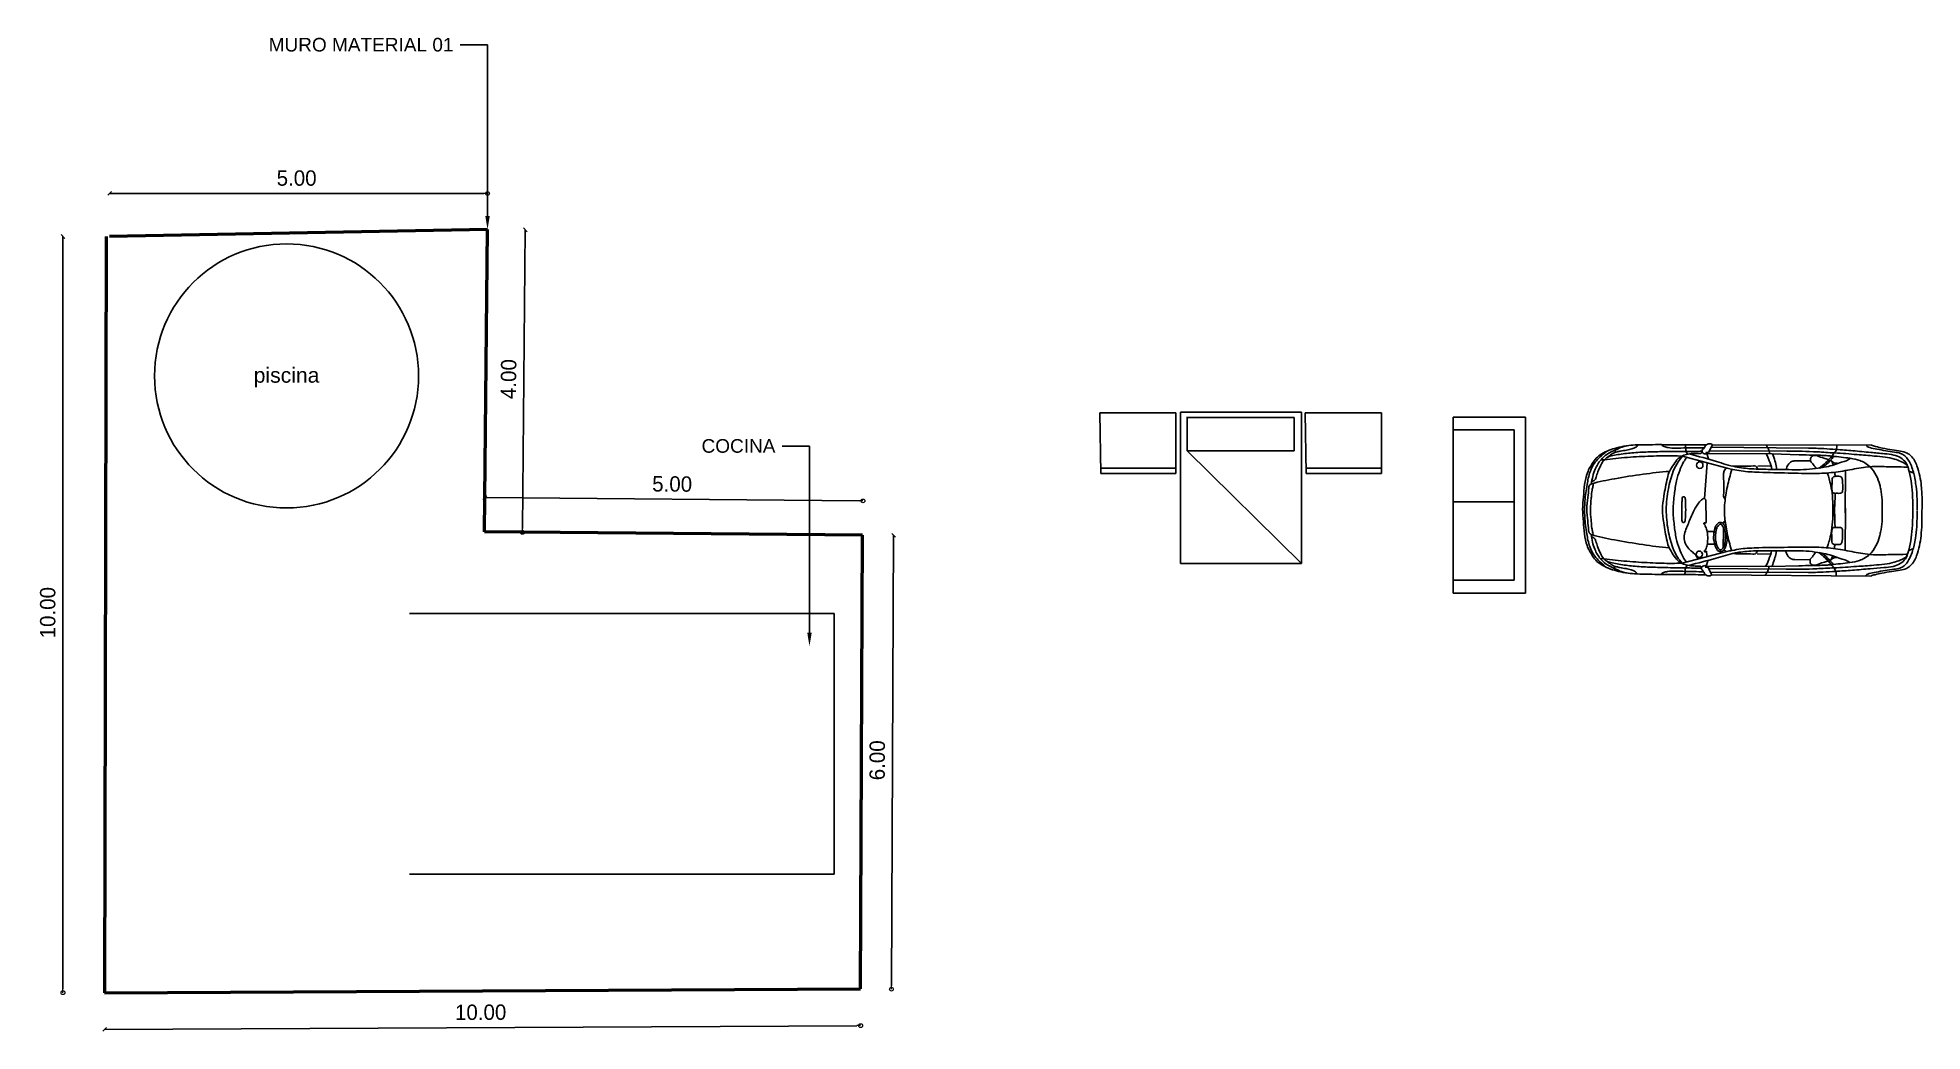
# Model space of a CAD drawing. Header units: inches. Extents: x -13 to 147, y 25 to 81.
# Drawn here: x 18.76 to 43.69, y 32.63 to 45.77 of the extents above; entities that cross this region are included whole.
import ezdxf
from ezdxf import colors
from ezdxf.entities.mleader import LeaderData, LeaderLine
from ezdxf.math import Vec2, Vec3

# ---------------------------------------------------------------- set-up
doc = ezdxf.new("R2010")
doc.units = ezdxf.units.IN
doc.header["$MEASUREMENT"] = 0
doc.layers.get('Defpoints').update_dxf_attribs({"color": 170})
for name, color, linetype, lineweight in [('cotas', 7, 'Continuous', 5), ('elementos', 200, 'Continuous', 25), ('muebles', 31, 'Continuous', 25), ('muros', 1, 'Continuous', 53), ('texto', 150, 'Continuous', 9)]:
    doc.layers.add(name, color=color, linetype=linetype, lineweight=lineweight)
doc.styles.get("Standard").update_dxf_attribs({"font": 'arial.ttf', "height": 2})
doc.styles.add('STYLE1', font='')
doc.styles.get('STYLE1').set_extended_font_data('Encino Caps')
doc.dimstyles.new('Copia de COTAS', dxfattribs={"dimtxt": 0.203, "dimasz": 0.05, "dimexe": 0.18, "dimexo": 0.1, "dimgap": 0.1, "dimtad": 1, "dimzin": 1, "dimdsep": 46, "dimtxsty": 'STYLE1', "dimblk1": 'OBLIQUE', "dimblk2": 'ORIGIN', "dimsah": 1, "dimcen": 0.09, "dimse1": 1, "dimse2": 1, "dimclrd": 256, "dimclre": 256, "dimclrt": 7, "dimadec": 0, "dimazin": 0, "dimtfac": 1, "dimtmove": 2, "dimatfit": 3, "dimldrblk": 'ORIGIN', "dimfxl": 1, "dimtolj": 1, "dimtzin": 1, "dimarcsym": 0})

msp = doc.modelspace()

# ---------------------------------------------------------------- texts
at = {"layer": 'muros', "insert": (21.619, 41.407), "char_height": 0.2, "attachment_point": 1}
msp.add_mtext_dynamic_manual_height_columns('piscina', width=201.09297, gutter_width=1, heights=[0], dxfattribs=at)

# ---------------------------------------------------------------- blocks, each defined once
blk = doc.blocks.new('_Oblique')
at = {"color": 0, "linetype": 'ByBlock', "lineweight": -2}
blk.add_line((-0.5, -0.5), (0.5, 0.5), dxfattribs=at)
blk = doc.blocks.new('_ORIGIN')
at = {"color": 0, "linetype": 'ByBlock'}
blk.add_line((0, 0), (-1, 0), dxfattribs=at)
blk.add_circle((0, 0), 0.5, dxfattribs=at)
blk = doc.blocks.new('*D15')
at = {"layer": 'cotas', "lineweight": -2, "transparency": 16777216}
blk.add_line((19.713, 43.71), (24.662, 43.71), dxfattribs=at)
at = {"layer": 'Defpoints', "color": 0, "transparency": 16777216}
for p in [(24.712, 43.71), (19.713, 43.142), (24.712, 43.233)]:
    blk.add_point(p, dxfattribs=at)
at = {"layer": 'cotas', "lineweight": -2, "transparency": 16777216, "xscale": 0.05, "yscale": 0.05, "zscale": 0.05, "rotation": 180}
blk.add_blockref('_Oblique', (19.713, 43.71), dxfattribs=at)
at = {"layer": 'cotas', "lineweight": -2, "transparency": 16777216, "xscale": 0.05, "yscale": 0.05, "zscale": 0.05}
blk.add_blockref('_ORIGIN', (24.712, 43.71), dxfattribs=at)
at = {"layer": 'cotas', "color": 7, "transparency": 16777216, "insert": (22.187, 43.912), "char_height": 0.203, "attachment_point": 5, "style": 'STYLE1'}
blk.add_mtext('\\A1;5.00', dxfattribs=at)
blk = doc.blocks.new('*D17')
at = {"layer": 'cotas', "lineweight": -2, "transparency": 16777216}
blk.add_line((19.647, 32.655), (29.597, 32.704), dxfattribs=at)
at = {"layer": 'Defpoints', "color": 0, "transparency": 16777216}
for p in [(29.644, 33.19), (19.644, 33.141), (29.647, 32.705)]:
    blk.add_point(p, dxfattribs=at)
at = {"layer": 'cotas', "lineweight": -2, "transparency": 16777216, "xscale": 0.05, "yscale": 0.05, "zscale": 0.05}
for name, p, rotation in [('_Oblique', (19.647, 32.655), 180.2830929459593), ('_ORIGIN', (29.647, 32.705), 0.283092945959258)]:
    blk.add_blockref(name, p, dxfattribs=dict(at, rotation=rotation))
at = {"layer": 'cotas', "color": 7, "transparency": 16777216, "insert": (24.621, 32.881), "char_height": 0.203, "attachment_point": 5, "rotation": 0.2831, "style": 'STYLE1'}
blk.add_mtext('\\A1;10.00', dxfattribs=at)
blk = doc.blocks.new('*D18')
at = {"layer": 'cotas', "lineweight": -2, "transparency": 16777216}
blk.add_line((30.083, 39.188), (30.054, 33.238), dxfattribs=at)
at = {"layer": 'Defpoints', "color": 0, "transparency": 16777216}
for p in [(29.673, 39.19), (29.644, 33.19), (30.054, 33.188)]:
    blk.add_point(p, dxfattribs=at)
at = {"layer": 'cotas', "lineweight": -2, "transparency": 16777216, "xscale": 0.05, "yscale": 0.05, "zscale": 0.05}
for name, p, rotation in [('_Oblique', (30.083, 39.188), 89.72365116428212), ('_ORIGIN', (30.054, 33.188), 269.7236511642821)]:
    blk.add_blockref(name, p, dxfattribs=dict(at, rotation=rotation))
at = {"layer": 'cotas', "color": 7, "transparency": 16777216, "insert": (29.867, 36.214), "char_height": 0.203, "attachment_point": 5, "rotation": 89.7237, "style": 'STYLE1'}
blk.add_mtext('\\A1;6.00', dxfattribs=at)
blk = doc.blocks.new('*D19')
at = {"layer": 'cotas', "lineweight": -2, "transparency": 16777216}
blk.add_line((24.677, 39.687), (29.627, 39.644), dxfattribs=at)
at = {"layer": 'Defpoints', "color": 0, "transparency": 16777216}
for p in [(29.677, 39.644), (24.673, 39.233), (29.673, 39.19)]:
    blk.add_point(p, dxfattribs=at)
at = {"layer": 'cotas', "lineweight": -2, "transparency": 16777216, "xscale": 0.05, "yscale": 0.05, "zscale": 0.05}
for name, p, rotation in [('_Oblique', (24.677, 39.687), 179.5121679361006), ('_ORIGIN', (29.677, 39.644), 359.5121679361006)]:
    blk.add_blockref(name, p, dxfattribs=dict(at, rotation=rotation))
at = {"layer": 'cotas', "color": 7, "transparency": 16777216, "insert": (27.154, 39.867), "char_height": 0.203, "attachment_point": 5, "rotation": 359.5122, "style": 'STYLE1'}
blk.add_mtext('\\A1;5.00', dxfattribs=at)
blk = doc.blocks.new('*D20')
at = {"layer": 'cotas', "lineweight": -2, "transparency": 16777216}
blk.add_line((25.211, 43.228), (25.173, 39.278), dxfattribs=at)
at = {"layer": 'Defpoints', "color": 0, "transparency": 16777216}
for p in [(24.712, 43.233), (24.673, 39.233), (25.173, 39.228)]:
    blk.add_point(p, dxfattribs=at)
at = {"layer": 'cotas', "lineweight": -2, "transparency": 16777216, "xscale": 0.05, "yscale": 0.05, "zscale": 0.05}
for name, p, rotation in [('_Oblique', (25.211, 43.228), 89.44861650542174), ('_ORIGIN', (25.173, 39.228), 269.4486165054217)]:
    blk.add_blockref(name, p, dxfattribs=dict(at, rotation=rotation))
at = {"layer": 'cotas', "color": 7, "transparency": 16777216, "insert": (24.991, 41.255), "char_height": 0.203, "attachment_point": 5, "rotation": 89.4486, "style": 'STYLE1'}
blk.add_mtext('\\A1;4.00', dxfattribs=at)
blk = doc.blocks.new('*D21')
at = {"layer": 'cotas', "lineweight": -2, "transparency": 16777216}
blk.add_line((19.097, 43.141), (19.097, 33.191), dxfattribs=at)
at = {"layer": 'Defpoints', "color": 0, "transparency": 16777216}
for p in [(19.667, 43.141), (19.097, 33.141), (19.644, 33.141)]:
    blk.add_point(p, dxfattribs=at)
at = {"layer": 'cotas', "lineweight": -2, "transparency": 16777216, "xscale": 0.05, "yscale": 0.05, "zscale": 0.05}
for name, p, rotation in [('_Oblique', (19.097, 43.141), 90), ('_ORIGIN', (19.097, 33.141), 270)]:
    blk.add_blockref(name, p, dxfattribs=dict(at, rotation=rotation))
at = {"layer": 'cotas', "color": 7, "transparency": 16777216, "insert": (18.896, 38.166), "char_height": 0.203, "attachment_point": 5, "rotation": 90, "style": 'STYLE1'}
blk.add_mtext('\\A1;10.00', dxfattribs=at)
blk = doc.blocks.new('_vh-01')
for p, q in [((-2.424, -12.792), (-2.369, -12.691)), ((-2.369, -12.691), (-0.266, -12.695)), ((-2.767, -12.842), (-2.175, -13)), ((-2.441, -12.934), (-2.477, -13.403)), ((-2.459, -12.791), (-2.424, -12.792)), ((-2.446, -12.805), (-2.459, -12.791)), ((-2.425, -12.875), (-2.446, -12.805)), ((-2.446, -12.805), (-1.581, -12.809)), ((-2.402, -12.772), (-1.389, -12.773)), ((-2.384, -12.724), (-1.099, -12.734)), ((-1.581, -12.809), (-1.223, -12.822)), ((-1.078, -12.904), (-1.277, -12.904)), ((-1.773, -12.973), (-1.584, -12.971)), ((-0.611, -13.032), (-0.614, -13.59)), ((0.23, -13.039), (0.292, -13.067)), ((-2.461, -13.417), (-2.456, -13.704)), ((-0.616, -14.087), (-0.613, -13.529)), ((-2.349, -13.839), (-2.44, -13.837)), ((-2.774, -14.255), (-2.181, -14.103)), ((-2.344, -14.003), (-2.441, -14.003)), ((-1.779, -14.134), (-1.59, -14.138)), ((0.225, -14.088), (0.287, -14.061)), ((-2.453, -14.295), (-2.467, -14.309)), ((-2.467, -14.309), (-2.432, -14.309)), ((-2.431, -14.225), (-2.453, -14.295)), ((-2.453, -14.295), (-1.588, -14.3)), ((-2.432, -14.309), (-2.378, -14.41)), ((-2.41, -14.329), (-1.397, -14.337)), ((-2.392, -14.376), (-1.107, -14.379)), ((-2.378, -14.41), (-0.275, -14.428)), ((-1.588, -14.3), (-1.23, -14.29)), ((-1.084, -14.21), (-1.283, -14.208))]:
    blk.add_line(p, q)
for centre in [(-2.539, -12.96), (-2.545, -14.139)]:
    blk.add_ellipse(centre, major_axis=(0.0002, 0.0429), ratio=0.983266, start_param=4.712389, end_param=10.995574)
for points, knots in [([(-4.088, -13.542), (-4.088, -13.487), (-4.071, -13.327), (-4.06, -13.106), (-3.964, -12.939), (-3.895, -12.847), (-3.811, -12.793), (-3.714, -12.751), (-3.601, -12.723), (-3.522, -12.703), (-3.479, -12.702)], [0, 0, 0, 0, 0.16039, 0.479033, 0.632967, 0.722015, 0.817474, 0.927562, 1.03733, 1.167094, 1.167094, 1.167094, 1.167094]), ([(-3.479, -12.702), (-3.538, -12.703), (-3.635, -12.753), (-3.763, -12.806), (-3.859, -12.895), (-3.938, -13.025), (-3.964, -13.141), (-3.973, -13.207)], [0, 0, 0, 0, 0.1772572, 0.3124951, 0.4151678, 0.5597243, 0.7575412, 0.7575412, 0.7575412, 0.7575412]), ([(-3.361, -12.692), (-3.363, -12.704), (-3.389, -12.729), (-3.441, -12.747), (-3.51, -12.763), (-3.576, -12.771), (-3.629, -12.783), (-3.655, -12.79), (-3.667, -12.793)], [0, 0, 0, 0, 0.034703, 0.0959761, 0.1659336, 0.2471559, 0.2929944, 0.3295918, 0.3295918, 0.3295918, 0.3295918]), ([(-3.479, -12.702), (-3.442, -12.695), (-3.295, -12.69), (-3.044, -12.688), (-2.739, -12.692), (-2.542, -12.69), (-2.45, -12.69)], [0, 0, 0, 0, 0.114897, 0.437061, 0.754269, 1.029686, 1.029686, 1.029686, 1.029686]), ([(-3.04, -12.691), (-3.035, -12.703), (-3.003, -12.716), (-2.945, -12.733), (-2.846, -12.736), (-2.689, -12.731), (-2.562, -12.73), (-2.482, -12.731)], [0, 0, 0, 0, 0.0364992, 0.0923739, 0.1867837, 0.3273982, 0.5667068, 0.5667068, 0.5667068, 0.5667068]), ([(-2.727, -12.69), (-2.727, -12.709), (-2.724, -12.743), (-2.72, -12.792), (-2.701, -12.809), (-2.693, -12.815)], [0, 0, 0, 0, 1.462159, 2.651105, 3.386321, 3.386321, 3.386321, 3.386321]), ([(-2.369, -12.691), (-2.376, -12.686), (-2.4, -12.671), (-2.455, -12.682), (-2.478, -12.732), (-2.522, -12.771), (-2.49, -12.813), (-2.456, -12.815), (-2.446, -12.805)], [0, 0, 0, 0, 0.024864, 0.0846267, 0.1362471, 0.1900683, 0.2245199, 0.2681841, 0.2681841, 0.2681841, 0.2681841]), ([(-1.669, -12.692), (-1.659, -12.704), (-1.637, -12.729), (-1.623, -12.77), (-1.616, -12.799), (-1.616, -12.812)], [1.808086, 1.808086, 1.808086, 1.808086, 2.918874, 4.131288, 5.10151, 5.10151, 5.10151, 5.10151]), ([(-0.727, -12.693), (-0.729, -12.713), (-0.723, -12.754), (-0.76, -12.8), (-0.829, -12.887), (-0.898, -12.955), (-0.96, -12.999)], [0, 0, 0, 0, 0.0597371, 0.1139981, 0.1672498, 0.3938869, 0.3938869, 0.3938869, 0.3938869]), ([(-0.338, -12.697), (-0.335, -12.704), (-0.32, -12.717), (-0.272, -12.736), (-0.189, -12.748), (-0.081, -12.772), (0.024, -12.787), (0.112, -12.798), (0.174, -12.833), (0.217, -12.887), (0.255, -12.953), (0.28, -13.03), (0.304, -13.113), (0.312, -13.17), (0.316, -13.202)], [0, 0, 0, 0, 0.0219205, 0.0572122, 0.1522539, 0.2718866, 0.3894011, 0.4710097, 0.5346344, 0.5986698, 0.6733118, 0.758696, 0.8351341, 0.9293726, 0.9293726, 0.9293726, 0.9293726]), ([(-0.266, -12.695), (-0.251, -12.705), (-0.201, -12.717), (-0.111, -12.74), (0.001, -12.755), (0.11, -12.774), (0.197, -12.792), (0.26, -12.839), (0.305, -12.897), (0.342, -12.989), (0.372, -13.101), (0.389, -13.204), (0.392, -13.263), (0.393, -13.276)], [0, 0, 0, 0, 0.056668, 0.14946, 0.28161, 0.392935, 0.481686, 0.542967, 0.622845, 0.69797, 0.833643, 0.965665, 1.00577, 1.00577, 1.00577, 1.00577]), ([(-3.773, -12.779), (-3.802, -12.803), (-3.854, -12.846), (-3.936, -12.93), (-4.001, -13.054), (-4.026, -13.196), (-4.054, -13.361), (-4.062, -13.47), (-4.063, -13.542)], [0, 0, 0, 0, 0.1095129, 0.2035347, 0.3452507, 0.5161382, 0.6275464, 0.8383798, 0.8383798, 0.8383798, 0.8383798]), ([(-3.657, -12.761), (-3.656, -12.771), (-3.657, -12.792), (-3.684, -12.801), (-3.716, -12.823), (-3.756, -12.852), (-3.813, -12.893), (-3.848, -12.964), (-3.889, -13.039), (-3.902, -13.101), (-3.916, -13.136), (-3.929, -13.162), (-3.953, -13.171), (-3.968, -13.173)], [0, 0, 0, 0, 0.0304541, 0.0502818, 0.0786089, 0.1479133, 0.1986294, 0.2831705, 0.3780326, 0.4523267, 0.4667809, 0.4902599, 0.5347198, 0.5347198, 0.5347198, 0.5347198]), ([(-2.767, -12.842), (-2.857, -12.835), (-3.048, -12.836), (-3.343, -12.846), (-3.598, -12.864), (-3.751, -12.883), (-3.801, -12.888)], [0, 0, 0, 0, 0.269375, 0.574535, 0.885339, 1.036319, 1.036319, 1.036319, 1.036319]), ([(-3.761, -12.859), (-3.74, -12.845), (-3.684, -12.832), (-3.568, -12.811), (-3.404, -12.793), (-3.199, -12.784), (-2.967, -12.779), (-2.738, -12.778), (-2.579, -12.778), (-2.51, -12.777)], [0, 0, 0, 0, 0.076148, 0.165903, 0.355672, 0.569871, 0.782325, 1.050047, 1.257936, 1.257936, 1.257936, 1.257936]), ([(-2.529, -12.805), (-2.556, -12.805), (-2.612, -12.802), (-2.692, -12.813), (-2.766, -12.831), (-2.835, -12.876), (-2.884, -12.955), (-2.943, -13.035), (-2.981, -13.18), (-3.011, -13.348), (-3.031, -13.488), (-3.032, -13.547)], [0, 0, 0, 0, 0.082256, 0.165174, 0.241383, 0.30939, 0.405348, 0.511507, 0.603349, 0.843635, 1.017671, 1.017671, 1.017671, 1.017671]), ([(-2.767, -12.842), (-2.788, -12.866), (-2.837, -12.927), (-2.908, -13.071), (-2.962, -13.283), (-2.982, -13.456), (-2.982, -13.547)], [0, 0, 0, 0, 0.0947759, 0.2311242, 0.4700259, 0.7400315, 0.7400315, 0.7400315, 0.7400315]), ([(-2.712, -12.859), (-2.727, -12.877), (-2.763, -12.932), (-2.808, -13.036), (-2.853, -13.177), (-2.876, -13.352), (-2.891, -13.479), (-2.891, -13.548)], [0, 0, 0, 0, 0.0708922, 0.1925846, 0.3348457, 0.5072814, 0.7109928, 0.7109928, 0.7109928, 0.7109928]), ([(-0.549, -12.87), (-0.565, -12.882), (-0.6, -12.907), (-0.677, -12.921), (-0.762, -12.959), (-0.877, -12.986), (-1.013, -13.008), (-1.218, -13.025), (-1.459, -13.016), (-1.689, -13.016), (-1.884, -13.009), (-2.084, -12.987), (-2.353, -12.898), (-2.556, -12.844), (-2.677, -12.812)], [0, 0, 0, 0, 0.05975, 0.126928, 0.230034, 0.336675, 0.482225, 0.641324, 0.954906, 1.203173, 1.330375, 1.542773, 1.802261, 2.175545, 2.175545, 2.175545, 2.175545]), ([(-2.51, -12.777), (-2.511, -12.785), (-2.51, -12.801), (-2.524, -12.804), (-2.529, -12.805)], [0, 0, 0, 0, 0.02274132, 0.03717479, 0.03717479, 0.03717479, 0.03717479]), ([(-1.66, -12.809), (-1.643, -12.838), (-1.621, -12.909), (-1.59, -12.977), (-1.584, -13.017)], [0, 0, 0, 0, 0.1000351, 0.2184418, 0.2184418, 0.2184418, 0.2184418]), ([(-1.577, -12.809), (-1.563, -12.84), (-1.548, -12.901), (-1.525, -12.97), (-1.522, -13.007), (-1.521, -13.017)], [0, 0, 0, 0, 2.528586, 4.711885, 5.408215, 5.408215, 5.408215, 5.408215]), ([(-1.277, -12.904), (-1.293, -12.904), (-1.333, -12.909), (-1.374, -12.956), (-1.395, -12.998), (-1.395, -13.019)], [0, 0, 0, 0, 0.0486628, 0.1144515, 0.1777721, 0.1777721, 0.1777721, 0.1777721]), ([(-1.389, -12.773), (-1.254, -12.774), (-1.043, -12.779), (-0.733, -12.801), (-0.557, -12.81), (-0.458, -12.821)], [0, 0, 0, 0, 0.4042759, 0.6333827, 0.9326252, 0.9326252, 0.9326252, 0.9326252]), ([(-1.223, -12.822), (-1.163, -12.823), (-1.037, -12.83), (-0.893, -12.829), (-0.728, -12.848), (-0.586, -12.862), (-0.461, -12.884), (-0.421, -12.9)], [0, 0, 0, 0, 0.1783018, 0.3787173, 0.431954, 0.6762374, 0.8077184, 0.8077184, 0.8077184, 0.8077184]), ([(-1.099, -12.734), (-1.033, -12.735), (-0.912, -12.74), (-0.716, -12.755), (-0.509, -12.769), (-0.296, -12.791), (-0.116, -12.807), (0.02, -12.819), (0.119, -12.858), (0.187, -12.917), (0.215, -12.985), (0.256, -13.132), (0.275, -13.326), (0.28, -13.5), (0.279, -13.564)], [0, 0, 0, 0, 0.198873, 0.363323, 0.587433, 0.823543, 1.004622, 1.129816, 1.230113, 1.320655, 1.388577, 1.443334, 1.771447, 1.958652, 1.958652, 1.958652, 1.958652]), ([(-0.837, -12.886), (-0.858, -12.881), (-0.908, -12.869), (-0.971, -12.838), (-1.032, -12.825), (-1.074, -12.852), (-1.074, -12.885), (-1.074, -12.914), (-1.051, -12.93), (-1.032, -12.965), (-1.006, -12.987), (-1.001, -13.006)], [0, 0, 0, 0, 0.0655106, 0.1550445, 0.2094604, 0.2438604, 0.287164, 0.3001388, 0.3275984, 0.3616951, 0.4200969, 0.4200969, 0.4200969, 0.4200969]), ([(-0.765, -12.845), (-0.781, -12.864), (-0.828, -12.915), (-0.878, -12.964), (-0.914, -12.992)], [0, 0, 0, 0, 1.868162, 5.271297, 5.271297, 5.271297, 5.271297]), ([(-0.713, -12.937), (-0.73, -12.935), (-0.769, -12.937), (-0.793, -12.906), (-0.809, -12.899)], [0, 0, 0, 0, 0.0535488, 0.1060573, 0.1060573, 0.1060573, 0.1060573]), ([(-0.809, -12.899), (-0.797, -12.903), (-0.785, -12.927), (-0.777, -12.949), (-0.773, -12.959)], [0, 0, 0, 0, 0.983949, 1.771691, 1.771691, 1.771691, 1.771691]), ([(-0.458, -12.821), (-0.382, -12.825), (-0.258, -12.838), (-0.093, -12.852), (0.027, -12.874), (0.128, -12.914), (0.206, -12.949), (0.216, -12.989)], [0, 0, 0, 0, 0.2277977, 0.3719478, 0.4996814, 0.5863441, 0.709615, 0.709615, 0.709615, 0.709615]), ([(-0.421, -12.9), (-0.398, -12.908), (-0.35, -12.932), (-0.268, -12.99), (-0.202, -13.092), (-0.161, -13.195), (-0.149, -13.258), (-0.146, -13.277)], [0, 0, 0, 0, 0.0720749, 0.1581284, 0.2958089, 0.4262456, 0.4842292, 0.4842292, 0.4842292, 0.4842292]), ([(-3.973, -13.207), (-3.983, -13.209), (-4.003, -13.228), (-4.01, -13.293), (-4.019, -13.398), (-4.034, -13.49), (-4.035, -13.542)], [0, 0, 0, 0, 0.0314754, 0.0702057, 0.1915753, 0.3439346, 0.3439346, 0.3439346, 0.3439346]), ([(-3.951, -13.203), (-3.947, -13.204), (-3.948, -13.223), (-3.954, -13.247), (-3.968, -13.304), (-3.971, -13.357), (-3.978, -13.441), (-3.985, -13.496), (-3.986, -13.542)], [0, 0, 0, 0, 0.0114788, 0.0403472, 0.0875838, 0.1755608, 0.1991501, 0.3369659, 0.3369659, 0.3369659, 0.3369659]), ([(-3.973, -13.207), (-3.871, -13.178), (-3.643, -13.133), (-3.298, -13.08), (-3.056, -13.05), (-2.939, -13.042)], [0, 0, 0, 0, 0.317374, 0.69576, 1.04714, 1.04714, 1.04714, 1.04714]), ([(-2.187, -12.999), (-2.196, -13.004), (-2.214, -13.027), (-2.229, -13.079), (-2.218, -13.191), (-2.222, -13.292), (-2.224, -13.386), (-2.21, -13.402), (-2.203, -13.409)], [0, 0, 0, 0, 0.842998, 2.122875, 3.997599, 9.174838, 10.012722, 10.751336, 10.751336, 10.751336, 10.751336]), ([(-2.116, -13.018), (-2.125, -13.055), (-2.159, -13.166), (-2.196, -13.346), (-2.213, -13.492), (-2.214, -13.56)], [0, 0, 0, 0, 0.1139079, 0.3411539, 0.543502, 0.543502, 0.543502, 0.543502]), ([(-2.175, -13), (-2.152, -13.006), (-2.09, -13.018), (-1.991, -13.04), (-1.874, -13.049), (-1.667, -13.06), (-1.381, -13.062), (-1.053, -13.076), (-0.769, -13.061), (-0.527, -13.017), (-0.296, -12.973), (-0.056, -12.983), (0.111, -12.981), (0.208, -12.989), (0.216, -12.989)], [0, 0, 0, 0, 0.073325, 0.188896, 0.303039, 0.425821, 0.811242, 1.159737, 1.41058, 1.660623, 1.899627, 2.11145, 2.377727, 2.401703, 2.401703, 2.401703, 2.401703]), ([(-2.088, -12.975), (-2.045, -12.971), (-1.958, -12.974), (-1.865, -12.972), (-1.798, -12.97), (-1.779, -12.992), (-1.772, -13.007), (-1.769, -13.013)], [0, 0, 0, 0, 3.267856, 6.568708, 7.399663, 8.099385, 8.621705, 8.621705, 8.621705, 8.621705]), ([(-0.854, -13.063), (-0.845, -13.075), (-0.833, -13.116), (-0.814, -13.191), (-0.789, -13.304), (-0.777, -13.457), (-0.777, -13.574), (-0.777, -13.638)], [0, 0, 0, 0, 0.0451009, 0.1211996, 0.2308505, 0.385263, 0.5739042, 0.5739042, 0.5739042, 0.5739042]), ([(-0.792, -13.257), (-0.792, -13.224), (-0.786, -13.182), (-0.788, -13.128), (-0.759, -13.103), (-0.722, -13.111), (-0.686, -13.103), (-0.664, -13.117), (-0.655, -13.135), (-0.647, -13.198), (-0.647, -13.258), (-0.652, -13.32), (-0.668, -13.33), (-0.691, -13.334), (-0.724, -13.331), (-0.756, -13.335), (-0.788, -13.324), (-0.789, -13.292), (-0.792, -13.271), (-0.792, -13.257)], [0, 0, 0, 0, 0.0969044, 0.1295913, 0.1506192, 0.1985921, 0.2360698, 0.2557908, 0.2719711, 0.2929882, 0.44406, 0.4519132, 0.4720918, 0.4918599, 0.5228758, 0.5707096, 0.5892096, 0.6145759, 0.654681, 0.654681, 0.654681, 0.654681]), ([(0.316, -13.202), (0.325, -13.252), (0.335, -13.372), (0.336, -13.491), (0.336, -13.559)], [0, 0, 0, 0, 0.1502861, 0.3522699, 0.3522699, 0.3522699, 0.3522699]), ([(-2.777, -13.548), (-2.777, -13.519), (-2.778, -13.471), (-2.772, -13.42), (-2.773, -13.382), (-2.755, -13.377), (-2.741, -13.378), (-2.73, -13.393), (-2.728, -13.452), (-2.726, -13.504), (-2.725, -13.549)], [0, 0, 0, 0, 0.0857277, 0.1381048, 0.1641986, 0.1769751, 0.1890325, 0.2028129, 0.2286049, 0.3592554, 0.3592554, 0.3592554, 0.3592554]), ([(-2.461, -13.417), (-2.464, -13.41), (-2.484, -13.394), (-2.528, -13.428), (-2.565, -13.471), (-2.608, -13.544), (-2.658, -13.648), (-2.704, -13.764), (-2.746, -13.871), (-2.747, -13.96), (-2.71, -14.035), (-2.662, -14.092), (-2.611, -14.128), (-2.581, -14.165), (-2.566, -14.19), (-2.563, -14.201)], [0, 0, 0, 0, 0.527288, 1.647451, 3.487558, 5.099073, 7.968657, 12.238313, 14.475187, 16.613757, 18.744202, 20.639343, 22.223389, 23.452731, 24.286529, 24.286529, 24.286529, 24.286529]), ([(-0.748, -13.333), (-0.748, -13.337), (-0.751, -13.421), (-0.755, -13.506), (-0.758, -13.586)], [11.235438, 11.235438, 11.235438, 11.235438, 11.552536, 17.586883, 17.586883, 17.586883, 17.586883]), ([(-0.146, -13.277), (-0.137, -13.324), (-0.123, -13.419), (-0.127, -13.514), (-0.128, -13.562)], [0, 0, 0, 0, 0.140379, 0.2808468, 0.2808468, 0.2808468, 0.2808468]), ([(-4.088, -13.542), (-4.088, -13.596), (-4.073, -13.757), (-4.065, -13.978), (-3.97, -14.145), (-3.902, -14.238), (-3.818, -14.293), (-3.722, -14.337), (-3.609, -14.366), (-3.531, -14.386), (-3.488, -14.387)], [0, 0, 0, 0, 0.16039, 0.479033, 0.632967, 0.722015, 0.817474, 0.927562, 1.03733, 1.167094, 1.167094, 1.167094, 1.167094]), ([(-3.781, -14.307), (-3.809, -14.284), (-3.861, -14.239), (-3.942, -14.155), (-4.006, -14.03), (-4.03, -13.888), (-4.056, -13.723), (-4.063, -13.613), (-4.063, -13.542)], [0, 0, 0, 0, 0.1095129, 0.2035347, 0.3452507, 0.5161382, 0.6275464, 0.8383798, 0.8383798, 0.8383798, 0.8383798]), ([(-3.976, -13.878), (-3.986, -13.876), (-4.006, -13.856), (-4.013, -13.791), (-4.02, -13.686), (-4.035, -13.594), (-4.035, -13.542)], [0, 0, 0, 0, 0.0314754, 0.0702057, 0.1915753, 0.3439346, 0.3439346, 0.3439346, 0.3439346]), ([(-3.954, -13.882), (-3.951, -13.881), (-3.951, -13.862), (-3.957, -13.837), (-3.97, -13.781), (-3.973, -13.728), (-3.979, -13.643), (-3.986, -13.589), (-3.986, -13.542)], [0, 0, 0, 0, 0.0114788, 0.0403472, 0.0875838, 0.1755608, 0.1991501, 0.3369659, 0.3369659, 0.3369659, 0.3369659]), ([(-2.537, -14.294), (-2.564, -14.294), (-2.619, -14.296), (-2.699, -14.284), (-2.773, -14.266), (-2.842, -14.22), (-2.89, -14.141), (-2.948, -14.06), (-2.985, -13.914), (-3.013, -13.746), (-3.032, -13.606), (-3.032, -13.547)], [0, 0, 0, 0, 0.082256, 0.165174, 0.241383, 0.30939, 0.405348, 0.511507, 0.603349, 0.843635, 1.017671, 1.017671, 1.017671, 1.017671]), ([(-2.774, -14.255), (-2.795, -14.23), (-2.843, -14.169), (-2.913, -14.025), (-2.965, -13.811), (-2.983, -13.639), (-2.982, -13.547)], [0, 0, 0, 0, 0.0947759, 0.2311242, 0.4700259, 0.7400315, 0.7400315, 0.7400315, 0.7400315]), ([(-2.719, -14.238), (-2.734, -14.22), (-2.769, -14.165), (-2.814, -14.061), (-2.857, -13.919), (-2.878, -13.744), (-2.892, -13.617), (-2.891, -13.548)], [0, 0, 0, 0, 0.0708922, 0.1925846, 0.3348457, 0.5072814, 0.7109928, 0.7109928, 0.7109928, 0.7109928]), ([(-2.777, -13.548), (-2.777, -13.577), (-2.779, -13.626), (-2.774, -13.677), (-2.775, -13.714), (-2.757, -13.72), (-2.743, -13.719), (-2.732, -13.704), (-2.729, -13.645), (-2.727, -13.593), (-2.725, -13.549)], [0, 0, 0, 0, 0.0857277, 0.1381048, 0.1641986, 0.1769751, 0.1890325, 0.2028129, 0.2286049, 0.3592554, 0.3592554, 0.3592554, 0.3592554]), ([(-2.452, -14.097), (-2.455, -14.1), (-2.462, -14.105), (-2.478, -14.108), (-2.479, -14.099), (-2.478, -14.093), (-2.472, -14.086), (-2.462, -14.078), (-2.453, -14.057), (-2.441, -14.019), (-2.434, -13.951), (-2.433, -13.88), (-2.445, -13.813), (-2.466, -13.772), (-2.474, -13.739), (-2.49, -13.732), (-2.485, -13.727), (-2.479, -13.724), (-2.47, -13.724), (-2.463, -13.722), (-2.451, -13.725), (-2.456, -13.71), (-2.456, -13.704)], [0, 0, 0, 0, 0.0138597, 0.0278304, 0.0329137, 0.0379971, 0.0465756, 0.0592704, 0.0762214, 0.1105991, 0.1789801, 0.2766959, 0.3173629, 0.3800771, 0.4110544, 0.4160421, 0.4210284, 0.4277212, 0.4387433, 0.4448131, 0.4508005, 0.4694463, 0.4694463, 0.4694463, 0.4694463]), ([(-2.225, -13.739), (-2.225, -13.731), (-2.224, -13.714), (-2.212, -13.7), (-2.204, -13.694)], [9.436432, 9.436432, 9.436432, 9.436432, 10.012722, 10.751336, 10.751336, 10.751336, 10.751336]), ([(-2.121, -14.086), (-2.13, -14.048), (-2.163, -13.937), (-2.196, -13.762), (-2.214, -13.623), (-2.214, -13.56)], [0, 0, 0, 0, 0.1139079, 0.3411539, 0.5260188, 0.5260188, 0.5260188, 0.5260188]), ([(-1.107, -14.379), (-1.041, -14.379), (-0.92, -14.376), (-0.725, -14.363), (-0.517, -14.351), (-0.304, -14.331), (-0.124, -14.317), (0.012, -14.306), (0.112, -14.268), (0.181, -14.209), (0.21, -14.142), (0.252, -13.996), (0.273, -13.802), (0.279, -13.627), (0.279, -13.564)], [0, 0, 0, 0, 0.198873, 0.363323, 0.587433, 0.823543, 1.004622, 1.129816, 1.230113, 1.320655, 1.388577, 1.443334, 1.771447, 1.958652, 1.958652, 1.958652, 1.958652]), ([(-0.859, -14.053), (-0.85, -14.041), (-0.837, -14.001), (-0.818, -13.926), (-0.791, -13.813), (-0.778, -13.66), (-0.777, -13.543), (-0.776, -13.479)], [0, 0, 0, 0, 0.0451009, 0.1211996, 0.2308505, 0.385263, 0.5739042, 0.5739042, 0.5739042, 0.5739042]), ([(-0.75, -13.784), (-0.75, -13.78), (-0.752, -13.696), (-0.755, -13.612), (-0.758, -13.531)], [11.235438, 11.235438, 11.235438, 11.235438, 11.552536, 17.586883, 17.586883, 17.586883, 17.586883]), ([(-0.149, -13.846), (-0.139, -13.799), (-0.124, -13.705), (-0.128, -13.609), (-0.128, -13.562)], [0, 0, 0, 0, 0.140379, 0.2808468, 0.2808468, 0.2808468, 0.2808468]), ([(0.312, -13.926), (0.322, -13.876), (0.333, -13.756), (0.336, -13.637), (0.336, -13.569)], [0, 0, 0, 0, 0.1502861, 0.3522699, 0.3522699, 0.3522699, 0.3522699]), ([(-3.976, -13.878), (-3.875, -13.908), (-3.647, -13.956), (-3.302, -14.011), (-3.061, -14.044), (-2.944, -14.053)], [0, 0, 0, 0, 0.317374, 0.69576, 1.04714, 1.04714, 1.04714, 1.04714]), ([(-3.488, -14.387), (-3.547, -14.386), (-3.643, -14.335), (-3.771, -14.281), (-3.866, -14.191), (-3.943, -14.06), (-3.968, -13.944), (-3.976, -13.878)], [0, 0, 0, 0, 0.1772572, 0.3124951, 0.4151678, 0.5597243, 0.7575412, 0.7575412, 0.7575412, 0.7575412]), ([(-3.665, -14.327), (-3.663, -14.317), (-3.665, -14.296), (-3.692, -14.287), (-3.723, -14.264), (-3.763, -14.235), (-3.82, -14.194), (-3.854, -14.121), (-3.894, -14.046), (-3.906, -13.984), (-3.92, -13.949), (-3.933, -13.923), (-3.956, -13.913), (-3.971, -13.912)], [0, 0, 0, 0, 0.0304541, 0.0502818, 0.0786089, 0.1479133, 0.1986294, 0.2831705, 0.3780326, 0.4523267, 0.4667809, 0.4902599, 0.5347198, 0.5347198, 0.5347198, 0.5347198]), ([(-2.349, -13.839), (-2.352, -13.852), (-2.34, -13.78), (-2.323, -13.76), (-2.297, -13.724), (-2.267, -13.715), (-2.236, -13.721), (-2.215, -13.756), (-2.185, -13.802), (-2.174, -13.868), (-2.175, -13.941), (-2.185, -14.007), (-2.206, -14.062), (-2.231, -14.095), (-2.259, -14.106), (-2.28, -14.102), (-2.298, -14.095), (-2.313, -14.074), (-2.337, -14.038), (-2.352, -13.958), (-2.361, -13.927), (-2.347, -13.826), (-2.349, -13.839)], [0, 0, 0, 0, 0.03969, 0.089634, 0.13125, 0.1542862, 0.1797268, 0.2207266, 0.2680991, 0.3447665, 0.4095645, 0.4843001, 0.541515, 0.5817687, 0.6060665, 0.6262474, 0.6436722, 0.6634686, 0.6988791, 0.7758465, 0.8696394, 0.907731, 0.907731, 0.907731, 0.907731]), ([(-2.325, -13.837), (-2.324, -13.833), (-2.323, -13.829), (-2.321, -13.818), (-2.32, -13.813), (-2.316, -13.798), (-2.314, -13.791), (-2.309, -13.782), (-2.308, -13.779), (-2.303, -13.774), (-2.302, -13.772), (-2.296, -13.764), (-2.292, -13.758), (-2.285, -13.751), (-2.282, -13.748), (-2.278, -13.745), (-2.276, -13.744), (-2.272, -13.742), (-2.27, -13.742), (-2.265, -13.741), (-2.261, -13.741), (-2.256, -13.742), (-2.255, -13.743), (-2.253, -13.744), (-2.251, -13.746), (-2.247, -13.751), (-2.244, -13.754), (-2.239, -13.763), (-2.236, -13.768), (-2.23, -13.777), (-2.227, -13.782), (-2.221, -13.792), (-2.218, -13.798), (-2.213, -13.809), (-2.21, -13.815), (-2.207, -13.827), (-2.205, -13.834), (-2.201, -13.854), (-2.2, -13.869), (-2.199, -13.897), (-2.199, -13.912), (-2.201, -13.955), (-2.205, -13.984), (-2.216, -14.021), (-2.22, -14.031), (-2.227, -14.046), (-2.23, -14.051), (-2.236, -14.061), (-2.239, -14.065), (-2.246, -14.072), (-2.249, -14.074), (-2.255, -14.078), (-2.258, -14.079), (-2.262, -14.08), (-2.263, -14.08), (-2.266, -14.079), (-2.268, -14.079), (-2.273, -14.078), (-2.276, -14.077), (-2.28, -14.076), (-2.281, -14.075), (-2.282, -14.074), (-2.282, -14.074), (-2.283, -14.073), (-2.284, -14.073), (-2.286, -14.07), (-2.287, -14.068), (-2.291, -14.063), (-2.293, -14.061), (-2.296, -14.056), (-2.297, -14.054), (-2.301, -14.047), (-2.304, -14.043), (-2.308, -14.035), (-2.31, -14.031), (-2.313, -14.021), (-2.315, -14.016), (-2.32, -14.001), (-2.322, -13.99), (-2.325, -13.974), (-2.326, -13.968), (-2.329, -13.957), (-2.33, -13.953), (-2.332, -13.94), (-2.333, -13.931), (-2.332, -13.913), (-2.332, -13.908), (-2.331, -13.896), (-2.331, -13.89), (-2.329, -13.87), (-2.326, -13.853), (-2.325, -13.843), (-2.325, -13.841), (-2.325, -13.839), (-2.325, -13.839), (-2.325, -13.838), (-2.325, -13.837), (-2.325, -13.837)], [0.497033, 0.497033, 0.497033, 0.497033, 0.723444, 0.723444, 0.974636, 0.974636, 1.50964, 1.50964, 2.044645, 2.044645, 2.271061, 2.271061, 2.862376, 2.862376, 3.217654, 3.217654, 3.537253, 3.537253, 3.856852, 3.856852, 4.368613, 4.368613, 4.584627, 4.584627, 4.99269, 4.99269, 5.400753, 5.400753, 5.808816, 5.808816, 6.216879, 6.216879, 6.778716, 6.778716, 7.350371, 7.350371, 7.922025, 7.922025, 9.065335, 9.065335, 10.208644, 10.208644, 12.495263, 12.495263, 13.409896, 13.409896, 13.929088, 13.929088, 14.44828, 14.44828, 14.909885, 14.909885, 15.371489, 15.371489, 15.62524, 15.62524, 15.87899, 15.87899, 16.120875, 16.120875, 16.36276, 16.36276, 16.51635, 16.51635, 16.669941, 16.669941, 16.921521, 16.921521, 17.136676, 17.136676, 17.351831, 17.351831, 17.782142, 17.782142, 18.204974, 18.204974, 18.627807, 18.627807, 19.473473, 19.473473, 19.978923, 19.978923, 20.484372, 20.484372, 21.475119, 21.475119, 21.859144, 21.859144, 22.162884, 22.162884, 22.770362, 22.770362, 22.900493, 22.900493, 22.951221, 22.951221, 22.964298, 22.964298, 22.964298, 22.964298]), ([(-2.227, -14.045), (-2.228, -14.04), (-2.233, -14.011), (-2.223, -13.923), (-2.224, -13.843), (-2.225, -13.785)], [1.749253, 1.749253, 1.749253, 1.749253, 2.122875, 3.997599, 8.307432, 8.307432, 8.307432, 8.307432]), ([(-0.795, -13.86), (-0.795, -13.892), (-0.79, -13.935), (-0.792, -13.989), (-0.764, -14.014), (-0.726, -14.006), (-0.691, -14.015), (-0.668, -14.001), (-0.659, -13.984), (-0.651, -13.92), (-0.65, -13.86), (-0.654, -13.798), (-0.67, -13.788), (-0.693, -13.784), (-0.727, -13.786), (-0.758, -13.782), (-0.79, -13.793), (-0.792, -13.825), (-0.795, -13.846), (-0.795, -13.86)], [0, 0, 0, 0, 0.0969044, 0.1295913, 0.1506192, 0.1985921, 0.2360698, 0.2557908, 0.2719711, 0.2929882, 0.44406, 0.4519132, 0.4720918, 0.4918599, 0.5228758, 0.5707096, 0.5892096, 0.6145759, 0.654681, 0.654681, 0.654681, 0.654681]), ([(-0.427, -14.22), (-0.404, -14.213), (-0.356, -14.19), (-0.274, -14.132), (-0.206, -14.031), (-0.165, -13.928), (-0.152, -13.865), (-0.149, -13.846)], [0, 0, 0, 0, 0.0720749, 0.1581284, 0.2958089, 0.4262456, 0.4842292, 0.4842292, 0.4842292, 0.4842292]), ([(-0.347, -14.424), (-0.344, -14.417), (-0.328, -14.404), (-0.281, -14.386), (-0.197, -14.375), (-0.089, -14.352), (0.016, -14.338), (0.104, -14.328), (0.167, -14.293), (0.211, -14.24), (0.249, -14.174), (0.275, -14.098), (0.299, -14.015), (0.308, -13.958), (0.312, -13.926)], [0, 0, 0, 0, 0.0219205, 0.0572122, 0.1522539, 0.2718866, 0.3894011, 0.4710097, 0.5346344, 0.5986698, 0.6733118, 0.758696, 0.8351341, 0.9293726, 0.9293726, 0.9293726, 0.9293726]), ([(-0.275, -14.428), (-0.259, -14.417), (-0.209, -14.406), (-0.119, -14.384), (-0.007, -14.369), (0.102, -14.352), (0.189, -14.334), (0.252, -14.288), (0.299, -14.231), (0.337, -14.139), (0.367, -14.028), (0.386, -13.924), (0.389, -13.866), (0.39, -13.853)], [0, 0, 0, 0, 0.056668, 0.14946, 0.28161, 0.392935, 0.481686, 0.542967, 0.622845, 0.69797, 0.833643, 0.965665, 1.00577, 1.00577, 1.00577, 1.00577]), ([(-2.774, -14.255), (-2.864, -14.261), (-3.056, -14.258), (-3.35, -14.245), (-3.605, -14.224), (-3.758, -14.204), (-3.808, -14.198)], [0, 0, 0, 0, 0.269375, 0.574535, 0.885339, 1.036319, 1.036319, 1.036319, 1.036319]), ([(-0.556, -14.249), (-0.571, -14.237), (-0.607, -14.212), (-0.683, -14.197), (-0.768, -14.158), (-0.883, -14.13), (-1.018, -14.106), (-1.224, -14.087), (-1.464, -14.095), (-1.694, -14.091), (-1.89, -14.096), (-2.09, -14.117), (-2.359, -14.203), (-2.564, -14.255), (-2.684, -14.286)], [0, 0, 0, 0, 0.05975, 0.126928, 0.230034, 0.336675, 0.482225, 0.641324, 0.954906, 1.203173, 1.330375, 1.542773, 1.802261, 2.175545, 2.175545, 2.175545, 2.175545]), ([(-2.192, -14.104), (-2.202, -14.098), (-2.21, -14.088), (-2.216, -14.076), (-2.217, -14.075)], [0, 0, 0, 0, 0.8429982, 0.9626806, 0.9626806, 0.9626806, 0.9626806]), ([(-2.181, -14.103), (-2.157, -14.097), (-2.095, -14.086), (-1.996, -14.065), (-1.879, -14.057), (-1.672, -14.048), (-1.386, -14.049), (-1.058, -14.038), (-0.774, -14.056), (-0.532, -14.102), (-0.302, -14.149), (-0.062, -14.142), (0.105, -14.145), (0.202, -14.138), (0.21, -14.138)], [0, 0, 0, 0, 0.073325, 0.188896, 0.303039, 0.425821, 0.811242, 1.159737, 1.41058, 1.660623, 1.899627, 2.11145, 2.377727, 2.401703, 2.401703, 2.401703, 2.401703]), ([(-2.094, -14.129), (-2.051, -14.133), (-1.964, -14.131), (-1.871, -14.134), (-1.804, -14.137), (-1.785, -14.114), (-1.778, -14.1), (-1.775, -14.094)], [0, 0, 0, 0, 3.267856, 6.568708, 7.399663, 8.099385, 8.621705, 8.621705, 8.621705, 8.621705]), ([(-1.668, -14.299), (-1.65, -14.271), (-1.627, -14.2), (-1.596, -14.132), (-1.589, -14.092)], [0, 0, 0, 0, 0.1000351, 0.2184418, 0.2184418, 0.2184418, 0.2184418]), ([(-1.584, -14.299), (-1.571, -14.269), (-1.555, -14.208), (-1.531, -14.14), (-1.527, -14.102), (-1.527, -14.093)], [0, 0, 0, 0, 2.528586, 4.711885, 5.408215, 5.408215, 5.408215, 5.408215]), ([(-1.283, -14.208), (-1.299, -14.208), (-1.339, -14.202), (-1.38, -14.155), (-1.401, -14.113), (-1.4, -14.092)], [0, 0, 0, 0, 0.0486628, 0.1144515, 0.1777721, 0.1777721, 0.1777721, 0.1777721]), ([(-0.843, -14.23), (-0.865, -14.235), (-0.915, -14.246), (-0.978, -14.277), (-1.039, -14.289), (-1.081, -14.262), (-1.081, -14.229), (-1.081, -14.199), (-1.057, -14.184), (-1.038, -14.149), (-1.012, -14.127), (-1.007, -14.108)], [0, 0, 0, 0, 0.0655106, 0.1550445, 0.2094604, 0.2438604, 0.287164, 0.3001388, 0.3275984, 0.3616951, 0.4200969, 0.4200969, 0.4200969, 0.4200969]), ([(-0.736, -14.425), (-0.737, -14.405), (-0.731, -14.364), (-0.768, -14.317), (-0.836, -14.229), (-0.904, -14.161), (-0.966, -14.116)], [0, 0, 0, 0, 0.0597371, 0.1139981, 0.1672498, 0.3938869, 0.3938869, 0.3938869, 0.3938869]), ([(-0.773, -14.272), (-0.788, -14.253), (-0.834, -14.202), (-0.884, -14.152), (-0.919, -14.124)], [0, 0, 0, 0, 1.868162, 5.271297, 5.271297, 5.271297, 5.271297]), ([(-0.816, -14.218), (-0.804, -14.213), (-0.791, -14.19), (-0.783, -14.168), (-0.779, -14.158)], [0, 0, 0, 0, 0.983949, 1.771691, 1.771691, 1.771691, 1.771691]), ([(-0.719, -14.181), (-0.737, -14.182), (-0.775, -14.18), (-0.8, -14.211), (-0.816, -14.218)], [0, 0, 0, 0, 0.0535488, 0.1060573, 0.1060573, 0.1060573, 0.1060573]), ([(-0.465, -14.299), (-0.389, -14.296), (-0.265, -14.285), (-0.1, -14.272), (0.02, -14.252), (0.121, -14.212), (0.199, -14.178), (0.21, -14.138)], [0, 0, 0, 0, 0.2277977, 0.3719478, 0.4996814, 0.5863441, 0.709615, 0.709615, 0.709615, 0.709615]), ([(-3.768, -14.228), (-3.747, -14.242), (-3.691, -14.255), (-3.576, -14.278), (-3.411, -14.298), (-3.206, -14.309), (-2.975, -14.316), (-2.746, -14.319), (-2.587, -14.321), (-2.518, -14.322)], [0, 0, 0, 0, 0.076148, 0.165903, 0.355672, 0.569871, 0.782325, 1.050047, 1.257936, 1.257936, 1.257936, 1.257936]), ([(-3.37, -14.399), (-3.371, -14.387), (-3.398, -14.362), (-3.449, -14.343), (-3.518, -14.327), (-3.583, -14.318), (-3.637, -14.305), (-3.663, -14.298), (-3.675, -14.295)], [0, 0, 0, 0, 0.034703, 0.0959761, 0.1659336, 0.2471559, 0.2929944, 0.3295918, 0.3295918, 0.3295918, 0.3295918]), ([(-3.488, -14.387), (-3.45, -14.395), (-3.304, -14.402), (-3.053, -14.406), (-2.748, -14.405), (-2.55, -14.409), (-2.459, -14.41)], [0, 0, 0, 0, 0.114897, 0.437061, 0.754269, 1.029686, 1.029686, 1.029686, 1.029686]), ([(-3.049, -14.403), (-3.044, -14.392), (-3.011, -14.378), (-2.953, -14.362), (-2.854, -14.36), (-2.697, -14.367), (-2.57, -14.369), (-2.491, -14.369)], [0, 0, 0, 0, 0.0364992, 0.0923739, 0.1867837, 0.3273982, 0.5667068, 0.5667068, 0.5667068, 0.5667068]), ([(-2.735, -14.407), (-2.735, -14.388), (-2.732, -14.354), (-2.728, -14.306), (-2.708, -14.289), (-2.701, -14.283)], [0, 0, 0, 0, 1.462159, 2.651105, 3.386321, 3.386321, 3.386321, 3.386321]), ([(-2.518, -14.322), (-2.519, -14.314), (-2.518, -14.298), (-2.532, -14.295), (-2.537, -14.294)], [0, 0, 0, 0, 0.02274132, 0.03717479, 0.03717479, 0.03717479, 0.03717479]), ([(-2.378, -14.41), (-2.385, -14.415), (-2.409, -14.43), (-2.464, -14.418), (-2.487, -14.368), (-2.53, -14.329), (-2.498, -14.287), (-2.464, -14.285), (-2.453, -14.295)], [0, 0, 0, 0, 0.024864, 0.0846267, 0.1362471, 0.1900683, 0.2245199, 0.2681841, 0.2681841, 0.2681841, 0.2681841]), ([(-1.678, -14.416), (-1.667, -14.404), (-1.645, -14.38), (-1.631, -14.338), (-1.624, -14.31), (-1.624, -14.297)], [1.808086, 1.808086, 1.808086, 1.808086, 2.918874, 4.131288, 5.10151, 5.10151, 5.10151, 5.10151]), ([(-1.397, -14.337), (-1.262, -14.338), (-1.051, -14.335), (-0.74, -14.316), (-0.564, -14.309), (-0.465, -14.299)], [0, 0, 0, 0, 0.4042759, 0.6333827, 0.9326252, 0.9326252, 0.9326252, 0.9326252]), ([(-1.23, -14.29), (-1.171, -14.29), (-1.044, -14.285), (-0.9, -14.286), (-0.735, -14.269), (-0.593, -14.257), (-0.468, -14.236), (-0.427, -14.22)], [0, 0, 0, 0, 0.1783018, 0.3787173, 0.431954, 0.6762374, 0.8077184, 0.8077184, 0.8077184, 0.8077184])]:
    blk.add_open_spline(points, degree=3, knots=knots)
for points in [[(-3.801, -12.888), (-3.817, -12.892), (-3.833, -12.889), (-3.849, -12.888)], [(-0.754, -13.054), (-0.751, -13.072), (-0.75, -13.09), (-0.748, -13.107)], [(0.393, -13.276), (0.404, -13.372), (0.4, -13.468), (0.4, -13.564)], [(0.39, -13.853), (0.402, -13.757), (0.399, -13.661), (0.4, -13.564)], [(-3.808, -14.198), (-3.823, -14.194), (-3.84, -14.197), (-3.856, -14.198)], [(-2.445, -14.17), (-2.443, -14.146), (-2.451, -14.122), (-2.452, -14.097)], [(-0.759, -14.063), (-0.756, -14.046), (-0.754, -14.028), (-0.753, -14.01)]]:
    blk.add_open_spline(points, degree=3)

# ---------------------------------------------------------------- dimensions: what is measured, and where the dimension line sits
at = {"layer": 'cotas'}
dim = msp.add_linear_dim(base=(24.712, 43.71), p1=(19.713, 43.142), p2=(24.712, 43.233), dimstyle='Copia de COTAS', dxfattribs=at)
dim.commit()
dim.dimension.update_dxf_attribs({"geometry": '*D15', "text_midpoint": (22.187, 43.912)})
dim = msp.add_linear_dim(base=(19.097, 33.141), p1=(19.667, 43.141), p2=(19.644, 33.141), angle=90, dimstyle='Copia de COTAS', dxfattribs=at)
dim.commit()
dim.dimension.update_dxf_attribs({"geometry": '*D21', "text_midpoint": (18.896, 38.166)})
for p1, p2, distance, picture, middle in [((24.712, 43.233), (24.673, 39.233), 0.5, '*D20', (24.991, 41.255)), ((24.673, 39.233), (29.673, 39.19), 0.454, '*D19', (27.154, 39.867)), ((29.673, 39.19), (29.644, 33.19), 0.41, '*D18', (29.867, 36.214)), ((19.644, 33.141), (29.644, 33.19), -0.486, '*D17', (24.621, 32.881))]:
    dim = msp.add_aligned_dim(p1=p1, p2=p2, distance=distance, dimstyle='Copia de COTAS', dxfattribs=at)
    dim.commit()
    dim.dimension.update_dxf_attribs({"geometry": picture, "text_midpoint": middle})

# ---------------------------------------------------------------- linework, layer by layer
at = {"layer": 'elementos'}
msp.add_lwpolyline([(23.681, 38.153), (29.296, 38.153), (29.296, 34.71), (23.681, 34.71)], dxfattribs=at)
msp.add_circle((22.054, 41.297), 1.746, dxfattribs=at)
at = {"layer": 'muebles'}
for p, q in [((32.808, 40.807), (33.817, 40.807)), ((32.822, 40.006), (32.808, 40.807)), ((32.808, 40.807), (32.808, 40.807)), ((33.817, 40.807), (33.817, 40.006)), ((33.879, 40.817), (35.479, 40.817)), ((33.879, 40.817), (33.879, 38.817)), ((33.957, 40.746), (35.379, 40.746)), ((33.964, 40.306), (33.964, 40.746)), ((35.379, 40.746), (35.379, 40.306)), ((35.479, 40.817), (35.479, 38.817)), ((35.526, 40.807), (36.535, 40.807)), ((35.54, 40.006), (35.526, 40.807)), ((35.526, 40.807), (35.526, 40.807)), ((36.535, 40.807), (36.535, 40.807)), ((36.535, 40.807), (36.535, 40.006)), ((37.484, 40.751), (38.442, 40.751)), ((37.484, 38.424), (37.484, 40.751)), ((37.484, 40.751), (37.484, 40.583)), ((38.442, 40.751), (38.442, 40.751)), ((38.442, 40.751), (38.442, 38.424)), ((37.484, 40.583), (38.288, 40.583)), ((38.288, 40.583), (38.288, 38.598)), ((35.379, 40.306), (33.964, 40.306)), ((33.964, 40.306), (35.479, 38.817)), ((32.82, 40.079), (33.817, 40.079)), ((33.817, 40.006), (32.822, 40.006)), ((32.822, 40.006), (32.822, 40.006)), ((33.817, 40.006), (33.817, 40.006)), ((35.539, 40.079), (36.535, 40.079)), ((36.535, 40.006), (35.54, 40.006)), ((35.54, 40.006), (35.54, 40.006)), ((36.535, 40.006), (36.535, 40.006)), ((37.484, 38.598), (37.484, 39.63)), ((37.484, 39.63), (38.288, 39.63)), ((35.479, 38.817), (33.879, 38.817)), ((38.288, 38.598), (37.484, 38.598)), ((38.442, 38.424), (37.484, 38.424)), ((38.442, 38.424), (38.442, 38.424))]:
    msp.add_line(p, q, dxfattribs=at)
at = {"layer": 'muros'}
for p, q in [((19.667, 43.141), (19.644, 33.141)), ((24.712, 43.233), (19.713, 43.142)), ((22.162, 43.168), (22.162, 43.168)), ((24.673, 39.233), (24.712, 43.233)), ((29.673, 39.19), (24.673, 39.233)), ((29.644, 33.19), (29.673, 39.19)), ((19.644, 33.141), (29.644, 33.19))]:
    msp.add_line(p, q, dxfattribs=at)

# ---------------------------------------------------------------- block references
at = {"layer": 'muebles'}
msp.add_blockref('_vh-01', (43.284, 53.077), dxfattribs=at)

msp.set_redraw_order([(e.dxf.handle, doc.entitydb.next_handle()) for e in msp.query("TEXT MTEXT ATTDEF DIMENSION ARC_DIMENSION")])  # texts and dimensions are drawn at this point

# ---------------------------------------------------------------- leaders
at = {"layer": 'texto'}
ml = msp.add_multileader_mtext('Standard', dxfattribs=at)
ml.set_content('MURO MATERIAL 01 ', color=256)
ml.set_leader_properties()
ml.build(insert=Vec2(0, 0))
ml.multileader.update_dxf_attribs({"dogleg_length": 0.36, "arrow_head_size": 0.18})
ctx = ml.context
ctx.base_point, ctx.char_height, ctx.arrow_head_size, ctx.landing_gap_size, ctx.plane_origin = Vec3(21.791, 45.675), 0.18, 0.18, 0.09, Vec3(24.712, 43.233)
ctx.text_align_type = 2
notes = []
notes.append((ctx, [(0, (1, 1, 0), (24.712, 45.675), (-1, 0), 0.36, [(0, [(24.712, 43.233)], 0, [])])]))
ctx.mtext.insert, ctx.mtext.alignment, ctx.mtext.flow_direction = Vec3(24.262, 45.767), 3, 5
ml = msp.add_multileader_mtext('Standard', dxfattribs=at)
ml.set_content('COCINA  ', color=256)
ml.set_leader_properties()
ml.build(insert=Vec2(0, 0))
ml.multileader.update_dxf_attribs({"dogleg_length": 0.36, "arrow_head_size": 0.18})
ctx = ml.context
ctx.base_point, ctx.char_height, ctx.arrow_head_size, ctx.landing_gap_size, ctx.plane_origin = Vec3(27.464, 40.37), 0.18, 0.18, 0.09, Vec3(28.97, 37.723)
ctx.text_align_type = 2
notes.append((ctx, [(0, (1, 1, 0), (28.97, 40.37), (-1, 0), 0.36, [(0, [(28.97, 37.723)], 0, [])])]))
ctx.mtext.insert, ctx.mtext.alignment, ctx.mtext.flow_direction = Vec3(28.52, 40.461), 3, 5
for ctx, leaders in notes:
    for number, flags, end, landing, length, lines in leaders:
        leader = LeaderData()
        leader.index, (leader.has_last_leader_line, leader.has_dogleg_vector, leader.attachment_direction) = number, flags
        leader.last_leader_point, leader.dogleg_vector, leader.dogleg_length = Vec3(end), Vec3(landing), length
        for number, points, colour, breaks in lines:
            line = LeaderLine()
            line.index, line.vertices, line.color, line.breaks = number, Vec3.list(points), colors.encode_raw_color(colour), breaks
            leader.lines.append(line)
        ctx.leaders.append(leader)

doc.saveas('drawing.dxf')
